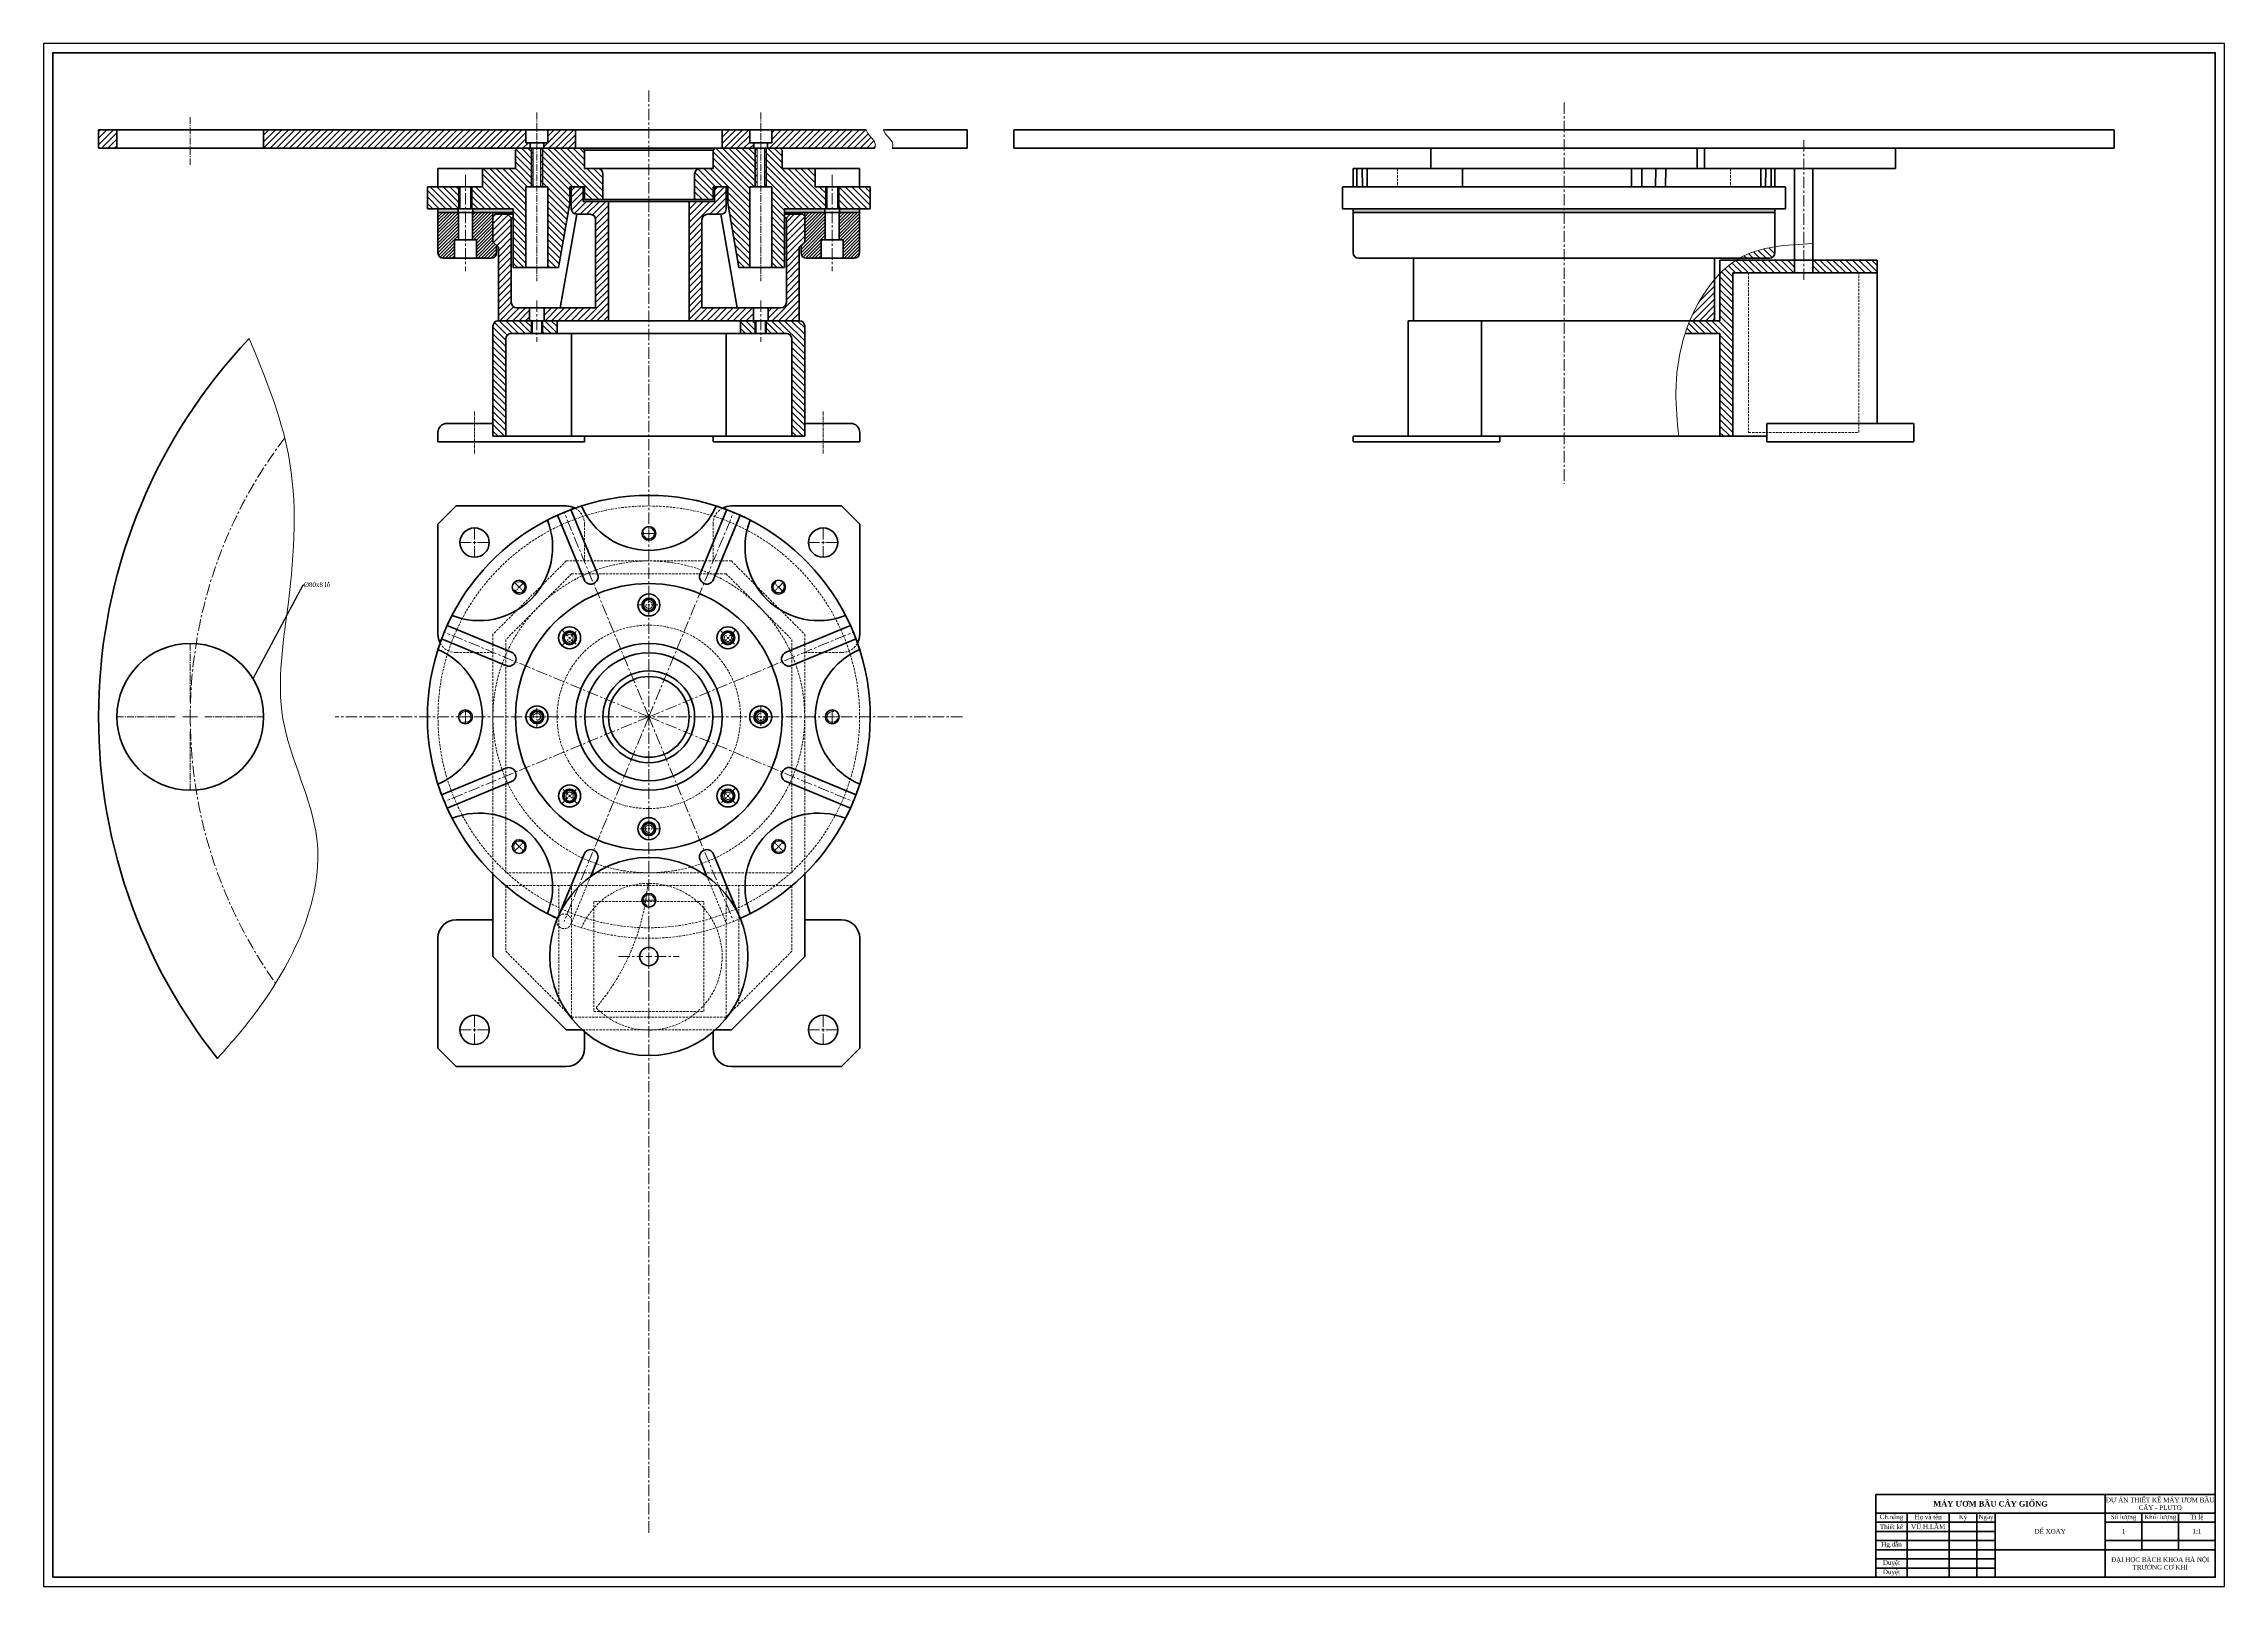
# Model space of a CAD drawing. Header units: millimetres. Extents: x -2719 to 4970, y -1200 to 2761.
# Drawn here: x 1399 to 2588, y 388 to 1230 of the extents above; entities that cross this region are included whole.
import ezdxf
from ezdxf import colors
from ezdxf.entities.mleader import LeaderData, LeaderLine
from ezdxf.enums import TextEntityAlignment as Align
from ezdxf.math import Vec2, Vec3

# ---------------------------------------------------------------- set-up
doc = ezdxf.new("R2010")
doc.units = ezdxf.units.MM
doc.header["$LTSCALE"] = 5
doc.header["$MEASUREMENT"] = 0
for name, pattern in [('CENTER', [2, 1.25, -0.25, 0.25, -0.25]), ('CENTER2', [1.125, 0.75, -0.125, 0.125, -0.125]), ('HIDDEN', [0.375, 0.25, -0.125])]:
    doc.linetypes.add(name, pattern=pattern)
for name, color, linetype, lineweight in [('AM_5', 3, 'Continuous', 15), ('duong tam', 3, 'CENTER', 15), ('gach vat lieu', 3, 'Continuous', 15), ('LIENDAM', 3, 'Continuous', 50), ('net dam', 7, 'Continuous', 35), ('net dut', 7, 'HIDDEN', 15), ('net dut tim', 6, 'HIDDEN', 15), ('net manh', 7, 'Continuous', 15), ('ref', 6, 'Continuous', 15)]:
    doc.layers.add(name, color=color, linetype=linetype, lineweight=lineweight)
doc.styles.get("Standard").update_dxf_attribs({"font": 'times.ttf', "height": 2.5})

# ---------------------------------------------------------------- blocks, each defined once
blk = doc.blocks.new('Khung A0 nằm')
at = {"layer": 'Defpoints'}
blk.add_lwpolyline([(0, 0), (1189, 0), (1189, 841), (0, 841)], close=True, dxfattribs=at)
at = {"layer": 'LIENDAM', "color": 3}
blk.add_lwpolyline([(5, 5), (1184, 5), (1184, 836), (5, 836)], close=True, dxfattribs=at)
at = {"layer": 'net dam'}
for p, q in [((999, 5), (999, 50)), ((999, 50), (1184, 50)), ((1124, 5), (1124, 50)), ((1184, 50), (1184, 5)), ((999, 40), (1184, 40)), ((1016, 5), (1016, 40)), ((1039, 5), (1039, 40)), ((1054, 5), (1054, 40)), ((1064, 5), (1064, 40)), ((1144, 40), (1144, 20)), ((1164, 40), (1164, 20)), ((999, 35), (1064, 35)), ((999, 30), (1064, 30)), ((999, 25), (1064, 25)), ((1124, 35), (1184, 35)), ((1124, 25), (1184, 25)), ((999, 20), (1184, 20)), ((999, 15), (1064, 15)), ((999, 10), (1064, 10)), ((1184, 5), (999, 5))]:
    blk.add_line(p, q, dxfattribs=at)
at = {"layer": 'net dam', "attachment_point": 5}
for s, width, insert, char_height in [('{\\fTimes New Roman|b1|i0|c0|p18;MÁY ƯƠM BẦU CÂY GIỐNG}', 125, (1061.5, 45), 3), ('DỰ ÁN THIẾT KẾ MÁY ƯƠM BẦU CÂY - PLUTO', 60, (1154, 45), 2.5), ('Ch.năng', 17, (1007.5, 37.5), 2.5), ('Họ và tên', 23, (1027.5, 37.5), 2.5), ('Ký', 15, (1046.5, 37.5), 2.5), ('Ngày', 10, (1059, 37.5), 2.5), ('Số lượng', 20, (1134, 37.5), 2.5), ('Khối lượng', 20, (1154, 37.5), 2.5), ('Tỉ lệ', 20, (1174, 37.5), 2.5), ('Thiết kế', 17, (1007.5, 32.5), 2.5), ('Hg.dẫn', 17, (1007.5, 22.5), 2.5), ('Duyệt', 17, (1007.5, 12.5), 2.5), ('ĐẠI HỌC BÁCH KHOA HÀ NỘI \\PTRƯỜNG CƠ KHÍ', 60, (1154, 12.5), 2.5), ('Duyệt', 17, (1007.5, 7.5), 2.5)]:
    blk.add_mtext_dynamic_manual_height_columns(s, width=width, gutter_width=12.5, heights=[0], dxfattribs=dict(at, insert=insert, char_height=char_height))
at = {"layer": 'net dam'}
for tag, p in [('NG.THKE_1', (1027.5, 32.5)), ('NG.THKE_2', (1027.5, 27.5)), ('NGAY-1', (1059, 32.5)), ('NGAY-2', (1059, 27.5)), ('TEN_BAN_VE', (1094, 30)), ('SO_LUONG', (1134, 30)), ('KHOI_LUONG', (1154, 30)), ('TI_LE', (1174, 30)), ('NG.HD_3', (1027.5, 22.5)), ('NG.HD_4', (1027.5, 17.5)), ('NGAY-3', (1059, 22.5)), ('NGAY-4', (1059, 17.5))]:
    blk.add_attdef(tag, text='', height=2.5, dxfattribs=at).set_placement(p, align=Align.MIDDLE_CENTER)
blk = doc.blocks.new('*U6')
at = {"layer": 'duong tam', "color": 0, "transparency": 16777216}
for p, q in [((0, 3.3), (0, 16.6)), ((-16.6, 0), (-3.3, 0)), ((3.3, 0), (16.6, 0)), ((0, -16.6), (0, -3.3))]:
    blk.add_line(p, q, dxfattribs=at)
at = {"layer": 'duong tam', "color": 0, "linetype": 'Continuous', "transparency": 16777216}
for p, q in [((-1.7, 0), (1.7, 0)), ((0, -1.7), (0, 1.7))]:
    blk.add_line(p, q, dxfattribs=at)
blk = doc.blocks.new('*U7')
at = {"layer": 'duong tam', "color": 0, "linetype": 'CENTER2', "transparency": 16777216}
blk.add_line((0, 30), (0, -62), dxfattribs=at)
blk = doc.blocks.new('*U8')
at = {"layer": 'duong tam', "color": 0, "transparency": 16777216}
for p, q in [((-8.12, 0), (-1.6, 0)), ((0, 1.6), (0, 8.12)), ((1.6, 0), (8.12, 0)), ((0, -8.12), (0, -1.6))]:
    blk.add_line(p, q, dxfattribs=at)
at = {"layer": 'duong tam', "color": 0, "linetype": 'Continuous', "transparency": 16777216}
for p, q in [((-0.8, 0), (0.8, 0)), ((0, -0.8), (0, 0.8))]:
    blk.add_line(p, q, dxfattribs=at)
blk = doc.blocks.new('*U9')
at = {"layer": 'duong tam', "color": 0, "linetype": 'CENTER2', "transparency": 16777216}
for p, q in [((0, 8), (0, 40.12)), ((-40.12, 0), (-8, 0)), ((8, 0), (40.12, 0)), ((0, -40.12), (0, -8))]:
    blk.add_line(p, q, dxfattribs=at)
at = {"layer": 'duong tam', "color": 0, "linetype": 'Continuous', "transparency": 16777216}
for p, q in [((-4, 0), (4, 0)), ((0, -4), (0, 4))]:
    blk.add_line(p, q, dxfattribs=at)
blk = doc.blocks.new('*U10')
at = {"layer": 'duong tam', "color": 0, "linetype": 'CENTER2', "transparency": 16777216}
blk.add_line((0, 12), (0, -14.12), dxfattribs=at)
blk = doc.blocks.new('*U11')
at = {"layer": 'duong tam', "color": 0, "transparency": 16777216}
for p, q in [((-8.12, 0), (-1.6, 0)), ((0, 1.6), (0, 8.12)), ((1.6, 0), (8.12, 0)), ((0, -8.12), (0, -1.6))]:
    blk.add_line(p, q, dxfattribs=at)
at = {"layer": 'duong tam', "color": 0, "linetype": 'Continuous', "transparency": 16777216}
for p, q in [((-0.8, 0), (0.8, 0)), ((0, -0.8), (0, 0.8))]:
    blk.add_line(p, q, dxfattribs=at)
blk = doc.blocks.new('*U12')
at = {"layer": 'duong tam', "color": 0, "transparency": 16777216}
for p, q in [((-8.12, 0), (-1.6, 0)), ((0, 1.6), (0, 8.12)), ((1.6, 0), (8.12, 0)), ((0, -8.12), (0, -1.6))]:
    blk.add_line(p, q, dxfattribs=at)
at = {"layer": 'duong tam', "color": 0, "linetype": 'Continuous', "transparency": 16777216}
for p, q in [((-0.8, 0), (0.8, 0)), ((0, -0.8), (0, 0.8))]:
    blk.add_line(p, q, dxfattribs=at)
blk = doc.blocks.new('*U13')
at = {"layer": 'duong tam', "color": 0, "transparency": 16777216}
for p, q in [((-8.12, 0), (-1.6, 0)), ((0, 1.6), (0, 8.12)), ((1.6, 0), (8.12, 0)), ((0, -8.12), (0, -1.6))]:
    blk.add_line(p, q, dxfattribs=at)
at = {"layer": 'duong tam', "color": 0, "linetype": 'Continuous', "transparency": 16777216}
for p, q in [((-0.8, 0), (0.8, 0)), ((0, -0.8), (0, 0.8))]:
    blk.add_line(p, q, dxfattribs=at)
blk = doc.blocks.new('*U14')
at = {"layer": 'duong tam', "color": 0, "linetype": 'CENTER2', "transparency": 16777216}
blk.add_line((0, 30), (0, -62), dxfattribs=at)
blk = doc.blocks.new('*U15')
at = {"layer": 'duong tam', "color": 0, "linetype": 'CENTER2', "transparency": 16777216}
blk.add_line((0, 30), (0, -62), dxfattribs=at)
blk = doc.blocks.new('*U21')
at = {"layer": 'duong tam', "color": 0, "linetype": 'CENTER2', "transparency": 16777216}
for p, q in [((-6.12, 0), (-1.2, 0)), ((0, 1.2), (0, 6.12)), ((1.2, 0), (6.12, 0)), ((0, -6.12), (0, -1.2))]:
    blk.add_line(p, q, dxfattribs=at)
at = {"layer": 'duong tam', "color": 0, "linetype": 'Continuous', "transparency": 16777216}
for p, q in [((-0.6, 0), (0.6, 0)), ((0, -0.6), (0, 0.6))]:
    blk.add_line(p, q, dxfattribs=at)
blk = doc.blocks.new('*U19')
at = {"layer": 'net dam'}
for radius in [6, 3.75, 3]:
    blk.add_circle((0, 0), radius, dxfattribs=at)
at = {"layer": 'net manh'}
blk.add_arc((0, 0), 2, 280, 190, dxfattribs=at)
at = {"layer": 'duong tam', "linetype": 'CENTER2'}
blk.add_blockref('*U21', (0, 0), dxfattribs=at)
blk = doc.blocks.new('*U20')
at = {"layer": 'ref', "color": 0, "linetype": 'ByBlock', "lineweight": -2, "transparency": 16777216}
for p, rotation in [((1729, 923.5), 269.9999999999999), ((1685.8, 905.6), 314.9999999999999), ((1772.1, 905.6), 225), ((1790, 862.5), 180), ((1685.8, 819.4), 44.99999999999999), ((1772.1, 819.4), 135), ((1729, 801.5), 89.99999999999997)]:
    blk.add_blockref('*U19', p, dxfattribs=dict(at, rotation=rotation))
blk.add_blockref('*U19', (1668, 862.5), dxfattribs=at)
blk = doc.blocks.new('*U25')
at = {"layer": 'duong tam', "ltscale": 0.1}
for p, q in [((-3.75, 0), (3.75, 0)), ((0, 3.75), (0, -3.75))]:
    blk.add_line(p, q, dxfattribs=at)
at = {"layer": 'net dam'}
blk.add_circle((0, 0), 3.75, dxfattribs=at)
at = {"layer": 'net manh'}
blk.add_arc((0, 0), 3, 253.22865, 163.22865, dxfattribs=at)
blk = doc.blocks.new('*U26')
at = {"layer": 'duong tam', "color": 0, "linetype": 'ByBlock', "lineweight": -2, "transparency": 16777216}
for p, rotation in [((1729, 962.5), 270), ((1658.3, 933.2), 315.0000000000001), ((1799.7, 933.2), 225.0000000000001), ((1829, 862.5), 180), ((1658.3, 791.8), 45.00000000000001), ((1799.7, 791.8), 135), ((1729, 762.5), 90.00000000000001)]:
    blk.add_blockref('*U25', p, dxfattribs=dict(at, rotation=rotation))
blk.add_blockref('*U25', (1629, 862.5), dxfattribs=at)

msp = doc.modelspace()

# ---------------------------------------------------------------- hatches: boundary and pattern name
at = {"layer": 'duong tam'}
h = msp.add_hatch(color=256, dxfattribs=at)
h.dxf.hatch_style = 1
h.paths.add_polyline_path([(2113.004, 1139.461), (2227.964, 1139.461), (2227.964, 1137.461), (2113.004, 1137.461)])
h = msp.add_hatch(color=256, dxfattribs=at)
h.dxf.hatch_style = 1
h.paths.add_polyline_path([(2342.923, 1139.461), (2227.964, 1139.461), (2227.964, 1137.461), (2342.923, 1137.461)])
at = {"layer": 'gach vat lieu'}
h = msp.add_hatch(dxfattribs=at)
h.set_pattern_fill('ANSI31', color=256, scale=20)
h.paths.add_polyline_path([(1438.964, 1172.461), (1438.964, 1182.461), (1428.964, 1182.461), (1428.964, 1172.461)])
h.paths.add_polyline_path([(1664.214, 1172.461), (1664.214, 1175.461), (1661.964, 1175.461), (1661.964, 1182.461), (1518.964, 1182.461), (1518.964, 1172.461)])
h.paths.add_polyline_path([(1673.964, 1182.461), (1673.964, 1175.461), (1671.714, 1175.461), (1671.714, 1172.461), (1688.964, 1172.461), (1688.964, 1182.461)])
h = msp.add_hatch(dxfattribs=at)
h.set_pattern_fill('ANSI31', color=256, scale=20)
h.paths.add_polyline_path([(1786.214, 1175.461), (1783.964, 1175.461), (1783.964, 1182.461), (1768.964, 1182.461), (1768.964, 1172.461), (1786.214, 1172.461)])
edge = h.paths.add_edge_path()
edge.add_spline(control_points=[(1852.074, 1172.461), (1852.424, 1173.298), (1853.077, 1176.81), (1847.905, 1179.95), (1847.464, 1182.461)], knot_values=[7.66141373, 7.66141373, 7.66141373, 7.66141373, 10.42957939, 19.44032472, 19.44032472, 19.44032472, 19.44032472], degree=3, periodic=0)
edge.add_line((1847.464, 1182.461), (1795.964, 1182.461))
edge.add_line((1795.964, 1182.461), (1795.964, 1175.461))
edge.add_line((1795.964, 1175.461), (1793.714, 1175.461))
edge.add_line((1793.714, 1175.461), (1793.714, 1172.461))
edge.add_line((1793.714, 1172.461), (1852.074, 1172.461))
h = msp.add_hatch(dxfattribs=at)
h.set_pattern_fill('ANSI31', color=256, scale=20, angle=90)
h.paths.add_polyline_path([(1654.964, 1139.461), (1654.964, 1137.461), (1654.964, 1107.461), (1661.964, 1107.461), (1661.964, 1151.461), (1664.964, 1151.461), (1664.964, 1172.461), (1657.307, 1172.461), (1656.307, 1171.461), (1656.307, 1161.461), (1638.217, 1161.461), (1638.217, 1151.461), (1632.714, 1151.461), (1632.714, 1139.461)])
h.paths.add_polyline_path([(1625.214, 1139.461), (1625.214, 1151.461), (1608.266, 1151.461), (1608.266, 1139.461)])
h.paths.add_polyline_path([(1685.964, 1151.461), (1693.964, 1151.461), (1693.964, 1144.461), (1703.964, 1144.461), (1703.964, 1158.461, 0.41421356), (1700.964, 1161.461), (1693.964, 1161.461), (1693.964, 1171.461), (1692.964, 1172.461), (1670.964, 1172.461), (1670.964, 1151.461), (1673.964, 1151.461), (1673.964, 1107.461), (1679.792, 1107.461), (1685.964, 1142.461)])
h.paths.add_polyline_path([(1669.964, 1151.461), (1670.964, 1151.461), (1670.964, 1172.461), (1669.964, 1172.461)])
h.paths.add_polyline_path([(1664.964, 1151.461), (1665.964, 1151.461), (1665.964, 1172.461), (1664.964, 1172.461)])
h.paths.add_polyline_path([(1632.714, 1151.461), (1631.964, 1151.461), (1631.964, 1139.461), (1632.714, 1139.461)])
h.paths.add_polyline_path([(1625.964, 1151.461), (1625.214, 1151.461), (1625.214, 1139.461), (1625.964, 1139.461)])
h = msp.add_hatch(dxfattribs=at)
h.set_pattern_fill('ANSI31', color=256, scale=20, angle=90)
h.paths.add_polyline_path([(1795.964, 1151.461), (1792.964, 1151.461), (1792.964, 1172.461), (1800.62, 1172.461), (1801.62, 1171.461), (1801.62, 1161.461), (1819.71, 1161.461), (1819.71, 1151.461), (1825.214, 1151.461), (1825.214, 1139.461), (1802.964, 1139.461), (1802.964, 1137.461), (1802.964, 1107.461), (1795.964, 1107.461)])
h.paths.add_polyline_path([(1832.714, 1151.461), (1849.661, 1151.461), (1849.661, 1139.461), (1832.714, 1139.461)])
h.paths.add_polyline_path([(1756.964, 1161.461), (1763.964, 1161.461), (1763.964, 1171.461), (1764.964, 1172.461), (1786.964, 1172.461), (1786.964, 1151.461), (1783.964, 1151.461), (1783.964, 1107.461), (1778.135, 1107.461), (1771.964, 1142.461), (1771.964, 1151.461), (1763.964, 1151.461), (1763.964, 1144.461), (1753.964, 1144.461), (1753.964, 1158.461, -0.41421356)])
h.paths.add_polyline_path([(1786.964, 1172.461), (1787.964, 1172.461), (1787.964, 1151.461), (1786.964, 1151.461)])
h.paths.add_polyline_path([(1791.964, 1172.461), (1792.964, 1172.461), (1792.964, 1151.461), (1791.964, 1151.461)])
h.paths.add_polyline_path([(1825.214, 1151.461), (1825.964, 1151.461), (1825.964, 1139.461), (1825.214, 1139.461)])
h.paths.add_polyline_path([(1831.964, 1151.461), (1832.714, 1151.461), (1832.714, 1139.461), (1831.964, 1139.461)])
h = msp.add_hatch(dxfattribs=at)
h.set_pattern_fill('ANSI31', color=256, scale=20)
h.paths.add_polyline_path([(1653.964, 1134.461), (1651.964, 1136.461), (1644.964, 1136.461), (1643.964, 1135.461), (1643.964, 1121.461), (1646.964, 1118.461), (1646.964, 1078.461), (1663.964, 1078.461), (1663.964, 1085.461), (1656.964, 1085.461, -0.41421356), (1653.964, 1088.461), (1653.964, 1103.461)])
h.paths.add_polyline_path([(1699.964, 1085.461), (1671.964, 1085.461), (1671.964, 1078.461), (1706.964, 1078.461), (1706.964, 1143.461), (1696.964, 1143.461), (1693.214, 1143.461), (1693.214, 1150.461), (1692.214, 1151.461), (1686.714, 1151.461), (1686.714, 1139.461, 0.41421356), (1689.714, 1136.461), (1696.964, 1136.461, -0.41421356), (1699.964, 1133.461)])
h = msp.add_hatch(dxfattribs=at)
h.set_pattern_fill('ANSI31', color=256, scale=20)
h.paths.add_polyline_path([(1803.964, 1134.461), (1805.964, 1136.461), (1812.964, 1136.461), (1813.964, 1135.461), (1813.964, 1121.461), (1810.964, 1118.461), (1810.964, 1078.461), (1793.964, 1078.461), (1793.964, 1085.461), (1800.964, 1085.461, 0.41421356), (1803.964, 1088.461), (1803.964, 1103.461)])
h.paths.add_polyline_path([(1750.964, 1143.461), (1760.964, 1143.461), (1764.714, 1143.461), (1764.714, 1150.461), (1765.714, 1151.461), (1771.214, 1151.461), (1771.214, 1139.461, -0.41421356), (1768.214, 1136.461), (1760.964, 1136.461, 0.41421356), (1757.964, 1133.461), (1757.964, 1085.461), (1785.964, 1085.461), (1785.964, 1078.461), (1750.964, 1078.461)])
h = msp.add_hatch(color=256, dxfattribs=at)
h.dxf.hatch_style = 1
h.paths.add_polyline_path([(1614.004, 1139.461), (1614.004, 1137.461), (1624.964, 1137.461), (1624.964, 1139.461)])
h.paths.add_polyline_path([(1632.964, 1139.461), (1632.964, 1137.461), (1654.964, 1137.461), (1654.964, 1139.461)])
h = msp.add_hatch(dxfattribs=at)
h.set_pattern_fill('ANSI31', color=256, scale=10)
h.paths.add_polyline_path([(1625.114, 1137.461), (1614.004, 1137.461), (1614.004, 1115.461, 0.41421356), (1617.004, 1112.461), (1622.964, 1112.461), (1622.964, 1122.461), (1625.114, 1122.461)])
h.paths.add_polyline_path([(1643.964, 1137.461), (1632.814, 1137.461), (1632.814, 1122.461), (1634.964, 1122.461), (1634.964, 1112.461), (1642.964, 1112.461, 0.41421356), (1645.964, 1115.461), (1645.964, 1119.461), (1643.964, 1121.461)])
h = msp.add_hatch(color=256, dxfattribs=at)
h.dxf.hatch_style = 1
h.paths.add_polyline_path([(1832.964, 1139.461), (1832.964, 1137.461), (1843.923, 1137.461), (1843.923, 1139.461)])
h.paths.add_polyline_path([(1802.964, 1139.461), (1802.964, 1137.461), (1824.964, 1137.461), (1824.964, 1139.461)])
h = msp.add_hatch(dxfattribs=at)
h.set_pattern_fill('ANSI31', color=256, scale=10)
h.paths.add_polyline_path([(1832.814, 1122.461), (1834.964, 1122.461), (1834.964, 1112.461), (1840.923, 1112.461, 0.41421356), (1843.923, 1115.461), (1843.923, 1137.461), (1832.814, 1137.461)])
h.paths.add_polyline_path([(1813.964, 1121.461), (1811.964, 1119.461), (1811.964, 1115.461, 0.41421356), (1814.964, 1112.461), (1822.964, 1112.461), (1822.964, 1122.461), (1825.114, 1122.461), (1825.114, 1137.461), (1813.964, 1137.461)])
h = msp.add_hatch(dxfattribs=at)
h.set_pattern_fill('ANSI31', color=256, scale=20, angle=90)
edge = h.paths.add_edge_path()
edge.add_spline(control_points=[(2342.923, 1118.765), (2335.975, 1117.69), (2329.379, 1115.852), (2323.5, 1112.461)], knot_values=[20.05506434, 20.05506434, 20.05506434, 20.05506434, 40.90955272, 40.90955272, 40.90955272, 40.90955272], degree=3, periodic=0)
edge.add_line((2323.5, 1112.461), (2339.923, 1112.461))
edge.add_arc((2339.923, 1115.461), 3, 270, 360)
edge.add_line((2342.923, 1115.461), (2342.923, 1118.765))
h = msp.add_hatch(dxfattribs=at)
h.set_pattern_fill('ANSI31', color=256, scale=20, angle=90)
edge = h.paths.add_edge_path()
edge.add_line((2319.964, 1104.461), (2353.62, 1104.461))
edge.add_line((2353.62, 1104.461), (2353.62, 1111.46))
edge.add_line((2353.62, 1111.46), (2321.856, 1111.46))
edge.add_spline(control_points=[(2321.856, 1111.46), (2321.311, 1111.112), (2320.773, 1110.75), (2320.242, 1110.376)], knot_values=[42.876612, 42.876612, 42.876612, 42.876612, 44.85372607, 44.85372607, 44.85372607, 44.85372607], degree=3, periodic=0)
edge.add_spline(control_points=[(2320.242, 1110.376), (2319.32, 1109.727), (2318.419, 1109.04), (2317.537, 1108.32)], knot_values=[44.85372607, 44.85372607, 44.85372607, 44.85372607, 48.28259928, 48.28259928, 48.28259928, 48.28259928], degree=3, periodic=0)
edge.add_spline(control_points=[(2317.537, 1108.32), (2316.78, 1107.701), (2316.038, 1107.058), (2315.311, 1106.393)], knot_values=[48.28259928, 48.28259928, 48.28259928, 48.28259928, 51.22499936, 51.22499936, 51.22499936, 51.22499936], degree=3, periodic=0)
edge.add_spline(control_points=[(2315.311, 1106.393), (2314.51, 1105.661), (2313.728, 1104.901), (2312.964, 1104.118)], knot_values=[51.22499936, 51.22499936, 51.22499936, 51.22499936, 54.46430969, 54.46430969, 54.46430969, 54.46430969], degree=3, periodic=0)
edge.add_line((2312.964, 1104.118), (2312.964, 1078.461))
edge.add_line((2312.964, 1078.461), (2296.564, 1078.461))
edge.add_spline(control_points=[(2296.564, 1078.461), (2296.106, 1077.349), (2295.67, 1076.228), (2295.256, 1075.101)], knot_values=[84.45999935, 84.45999935, 84.45999935, 84.45999935, 88.01239816, 88.01239816, 88.01239816, 88.01239816], degree=3, periodic=0)
edge.add_spline(control_points=[(2295.256, 1075.101), (2294.813, 1073.896), (2294.394, 1072.682), (2294, 1071.461)], knot_values=[88.01239816, 88.01239816, 88.01239816, 88.01239816, 91.80862802, 91.80862802, 91.80862802, 91.80862802], degree=3, periodic=0)
edge.add_line((2294, 1071.461), (2312.964, 1071.461))
edge.add_line((2312.964, 1071.461), (2312.966, 1015.461))
edge.add_line((2312.966, 1015.461), (2319.966, 1015.461))
edge.add_line((2319.966, 1015.461), (2319.964, 1104.461))
h.paths.add_polyline_path([(2398.71, 1111.461), (2363.62, 1111.46), (2363.62, 1104.461), (2398.71, 1104.461)])
h = msp.add_hatch(dxfattribs=at)
h.set_pattern_fill('ANSI31', color=256, scale=20)
edge = h.paths.add_edge_path()
edge.add_spline(control_points=[(2309.964, 1100.816), (2308, 1098.501), (2302.757, 1091.422), (2298.718, 1083.69), (2296.564, 1078.461)], knot_values=[58.84662812, 58.84662812, 58.84662812, 58.84662812, 67.7517775, 84.45999935, 84.45999935, 84.45999935, 84.45999935], degree=3, periodic=0)
edge.add_line((2296.564, 1078.461), (2309.964, 1078.461))
edge.add_line((2309.964, 1078.461), (2309.964, 1100.816))
h = msp.add_hatch(dxfattribs=at)
h.set_pattern_fill('ANSI31', color=256, scale=20, angle=90)
h.paths.add_polyline_path([(1664.964, 1078.461), (1646.964, 1078.461, 0.41421356), (1643.964, 1075.461), (1643.964, 1015.461), (1650.964, 1015.461), (1650.964, 1068.461, -0.41421356), (1653.964, 1071.461), (1664.964, 1071.461)])
h.paths.add_polyline_path([(1665.464, 1078.461), (1664.964, 1078.461), (1664.964, 1071.461), (1665.464, 1071.461)])
h.paths.add_polyline_path([(1670.964, 1078.461), (1670.464, 1078.461), (1670.464, 1071.461), (1670.964, 1071.461)])
h.paths.add_polyline_path([(1678.964, 1078.461), (1670.964, 1078.461), (1670.964, 1071.461), (1678.964, 1071.461)])
h = msp.add_hatch(dxfattribs=at)
h.set_pattern_fill('ANSI31', color=256, scale=20, angle=90)
h.paths.add_polyline_path([(1792.964, 1078.461), (1810.964, 1078.461, -0.41421356), (1813.964, 1075.461), (1813.964, 1015.461), (1806.964, 1015.461), (1806.964, 1068.461, 0.41421356), (1803.964, 1071.461), (1792.964, 1071.461)])
h.paths.add_polyline_path([(1792.464, 1078.461), (1792.964, 1078.461), (1792.964, 1071.461), (1792.464, 1071.461)])
h.paths.add_polyline_path([(1786.964, 1078.461), (1787.464, 1078.461), (1787.464, 1071.461), (1786.964, 1071.461)])
h.paths.add_polyline_path([(1778.964, 1078.461), (1786.964, 1078.461), (1786.964, 1071.461), (1778.964, 1071.461)])

# ---------------------------------------------------------------- linework, layer by layer
at = {"layer": 'AM_5'}
msp.add_open_spline([(1511.08, 1068.72), (1519.721, 1047.92), (1538.741, 1002.025), (1534.615, 930.645), (1521.88, 859.229), (1562.555, 788.029), (1530.502, 718.723), (1501.986, 685.473), (1493.738, 676.304)], degree=3, knots=[0.29945626, 0.29945626, 0.29945626, 0.29945626, 67.04103221, 147.54103221, 211.11185885, 279.17433016, 375.78307717, 411.90272345, 411.90272345, 411.90272345, 411.90272345], dxfattribs=at)
at = {"layer": 'duong tam'}
for p, q in [((1728.964, 1203.961), (1728.964, 416.961)), ((2227.964, 1197.461), (2227.964, 989.461)), ((2358.62, 1176.961), (2358.62, 1099.461)), ((1628.964, 1157.961), (1628.964, 1105.461)), ((1828.964, 1157.961), (1828.964, 1105.461)), ((1667.964, 1089.461), (1667.964, 1066.961)), ((1789.964, 1089.461), (1789.964, 1066.961)), ((1728.964, 862.5), (1682.738, 974.099)), ((1728.964, 862.5), (1775.189, 974.099)), ((1728.964, 862.5), (1617.365, 908.726)), ((1728.964, 862.5), (1840.562, 908.726)), ((1899.964, 862.5), (1557.964, 862.5)), ((1728.964, 862.5), (1617.365, 816.274)), ((1728.964, 862.5), (1682.738, 750.901)), ((1728.964, 862.5), (1775.189, 750.901)), ((1728.964, 862.5), (1840.562, 816.274))]:
    msp.add_line(p, q, dxfattribs=at)
at = {"layer": 'duong tam', "ltscale": 0.3}
for p, q in [((1633.964, 1028.91), (1633.964, 1005.97)), ((1823.964, 1028.91), (1823.964, 1005.97))]:
    msp.add_line(p, q, dxfattribs=at)
at = {"layer": 'duong tam'}
msp.add_arc((1728.964, 862.5), 250, 142.53742, 215.534517, dxfattribs=at)
at = {"layer": 'gach vat lieu'}
for points in [[(1847.464, 1182.461), (1847.905, 1179.95), (1853.077, 1176.81), (1852.424, 1173.298), (1852.074, 1172.461)], [(1856.964, 1182.461), (1857.405, 1179.95), (1862.577, 1176.81), (1861.924, 1173.298), (1861.574, 1172.461)]]:
    msp.add_open_spline(points, degree=3, knots=[7.66141373, 7.66141373, 7.66141373, 7.66141373, 16.67215906, 19.44032472, 19.44032472, 19.44032472, 19.44032472], dxfattribs=at)
msp.add_spline([(2363.62, 1120.461), (2323.5, 1112.461), (2304.5, 1093.5), (2288.964, 1039.461), (2290.464, 1015.461)], degree=3, dxfattribs=at)
at = {"layer": 'net dam'}
for p, q in [((1728.964, 1182.461), (1428.964, 1182.461)), ((1428.964, 1182.461), (1428.964, 1172.461)), ((1438.964, 1182.461), (1438.964, 1172.461)), ((1518.964, 1182.461), (1518.964, 1172.461)), ((1661.964, 1182.461), (1661.964, 1175.461)), ((1673.964, 1182.461), (1673.964, 1175.461)), ((1688.964, 1182.461), (1688.964, 1172.461)), ((1728.964, 1182.461), (1847.464, 1182.461)), ((1768.964, 1182.461), (1768.964, 1172.461)), ((1783.964, 1182.461), (1783.964, 1175.461)), ((1795.964, 1182.461), (1795.964, 1175.461)), ((1856.964, 1182.461), (1902.464, 1182.461)), ((1902.464, 1182.461), (1902.464, 1172.461)), ((2227.964, 1182.461), (1927.964, 1182.461)), ((1927.964, 1182.461), (1927.964, 1172.461)), ((2227.964, 1182.461), (2527.964, 1182.461)), ((2527.964, 1182.461), (2527.964, 1172.461)), ((1728.964, 1172.461), (1428.964, 1172.461)), ((1656.307, 1171.461), (1657.307, 1172.461)), ((1656.307, 1161.461), (1656.307, 1171.461)), ((1657.307, 1172.461), (1692.964, 1172.461)), ((1661.964, 1175.461), (1673.964, 1175.461)), ((1664.214, 1172.461), (1664.214, 1175.461)), ((1664.964, 1172.461), (1664.964, 1151.461)), ((1670.964, 1151.461), (1670.964, 1172.461)), ((1671.714, 1172.461), (1671.714, 1175.461)), ((1693.964, 1171.461), (1692.964, 1172.461)), ((1693.964, 1171.461), (1693.964, 1161.461)), ((1693.964, 1171.461), (1763.964, 1171.461)), ((1843.923, 1172.461), (1728.964, 1172.461)), ((1728.964, 1172.461), (1852.074, 1172.461)), ((1763.964, 1171.461), (1764.964, 1172.461)), ((1763.964, 1171.461), (1763.964, 1161.461)), ((1795.964, 1175.461), (1783.964, 1175.461)), ((1786.214, 1172.461), (1786.214, 1175.461)), ((1786.964, 1151.461), (1786.964, 1172.461)), ((1792.964, 1172.461), (1792.964, 1151.461)), ((1793.714, 1172.461), (1793.714, 1175.461)), ((1801.62, 1171.461), (1800.62, 1172.461)), ((1801.62, 1161.461), (1801.62, 1171.461)), ((1861.574, 1172.461), (1902.464, 1172.461)), ((2227.964, 1172.461), (1927.964, 1172.461)), ((2155.307, 1172.461), (2155.307, 1161.461)), ((2227.964, 1172.461), (2527.964, 1172.461)), ((2300.62, 1172.461), (2300.62, 1161.461)), ((2304.62, 1172.461), (2304.62, 1161.461)), ((2408.62, 1161.461), (2408.62, 1172.461)), ((1614.004, 1161.461), (1614.004, 1151.461)), ((1614.004, 1161.461), (1614.004, 1151.461)), ((1614.004, 1161.461), (1638.217, 1161.461)), ((1638.217, 1161.461), (1638.217, 1151.461)), ((1638.217, 1161.461), (1656.307, 1161.461)), ((1693.964, 1161.461), (1700.964, 1161.461)), ((1700.964, 1161.461), (1756.964, 1161.461)), ((1703.964, 1158.461), (1703.964, 1144.461)), ((1753.964, 1158.461), (1753.964, 1144.461)), ((1763.964, 1161.461), (1756.964, 1161.461)), ((1819.71, 1161.461), (1801.62, 1161.461)), ((1843.923, 1161.461), (1819.71, 1161.461)), ((1819.71, 1161.461), (1819.71, 1151.461)), ((1843.923, 1161.461), (1843.923, 1151.461)), ((1843.923, 1161.461), (1843.923, 1151.461)), ((2227.964, 1161.461), (2113.004, 1161.461)), ((2113.004, 1161.461), (2113.004, 1151.461)), ((2114.984, 1151.461), (2114.965, 1161.461)), ((2118.046, 1151.461), (2117.987, 1161.461)), ((2120.681, 1151.461), (2120.681, 1161.461)), ((2172.661, 1151.461), (2172.515, 1161.461)), ((2227.964, 1161.461), (2342.923, 1161.461)), ((2264.719, 1151.461), (2264.719, 1161.461)), ((2270.432, 1151.461), (2270.432, 1161.461)), ((2277.823, 1151.461), (2277.927, 1161.461)), ((2283.266, 1151.461), (2283.412, 1161.461)), ((2358.62, 1161.461), (2308.62, 1161.461)), ((2335.246, 1151.461), (2335.246, 1161.461)), ((2337.882, 1151.461), (2337.94, 1161.461)), ((2340.943, 1151.461), (2340.962, 1161.461)), ((2342.923, 1161.461), (2342.923, 1151.461)), ((2353.62, 1161.461), (2353.62, 1104.461)), ((2358.62, 1161.461), (2408.62, 1161.461)), ((2363.62, 1161.461), (2363.62, 1104.461)), ((1608.266, 1151.461), (1638.217, 1151.461)), ((1608.266, 1151.461), (1608.266, 1139.461)), ((1625.964, 1151.461), (1625.964, 1139.461)), ((1631.964, 1151.461), (1631.964, 1139.461)), ((1661.964, 1151.461), (1661.964, 1107.461)), ((1661.964, 1151.461), (1673.964, 1151.461)), ((1673.964, 1151.461), (1673.964, 1107.461)), ((1685.964, 1142.461), (1679.792, 1107.461)), ((1685.964, 1151.461), (1685.964, 1142.461)), ((1685.964, 1151.461), (1693.964, 1151.461)), ((1686.714, 1151.461), (1686.714, 1139.461)), ((1686.714, 1151.461), (1692.214, 1151.461)), ((1692.214, 1151.461), (1693.214, 1150.461)), ((1692.214, 1151.461), (1693.214, 1151.461)), ((1693.214, 1150.461), (1693.214, 1143.461)), ((1693.214, 1150.461), (1693.964, 1150.461)), ((1693.214, 1143.461), (1706.964, 1143.461)), ((1693.964, 1151.461), (1693.964, 1144.461)), ((1693.964, 1144.461), (1728.964, 1144.461)), ((1696.964, 1143.461), (1728.964, 1143.461)), ((1706.964, 1143.461), (1706.964, 1078.461)), ((1763.964, 1144.461), (1728.964, 1144.461)), ((1760.964, 1143.461), (1728.964, 1143.461)), ((1764.714, 1143.461), (1750.964, 1143.461)), ((1750.964, 1143.461), (1750.964, 1078.461)), ((1771.964, 1151.461), (1763.964, 1151.461)), ((1763.964, 1151.461), (1763.964, 1144.461)), ((1764.714, 1150.461), (1763.964, 1150.461)), ((1765.714, 1151.461), (1764.714, 1150.461)), ((1765.714, 1151.461), (1764.714, 1151.461)), ((1764.714, 1150.461), (1764.714, 1143.461)), ((1771.214, 1151.461), (1765.714, 1151.461)), ((1771.214, 1151.461), (1771.214, 1139.461)), ((1771.964, 1151.461), (1771.964, 1142.461)), ((1771.964, 1142.461), (1778.135, 1107.461)), ((1795.964, 1151.461), (1783.964, 1151.461)), ((1783.964, 1151.461), (1783.964, 1107.461)), ((1795.964, 1151.461), (1795.964, 1107.461)), ((1849.661, 1151.461), (1819.71, 1151.461)), ((1825.964, 1151.461), (1825.964, 1139.461)), ((1831.964, 1151.461), (1831.964, 1139.461)), ((1849.661, 1151.461), (1849.661, 1139.461)), ((2107.266, 1151.461), (2227.964, 1151.461)), ((2107.266, 1139.461), (2107.266, 1151.461)), ((2348.661, 1151.461), (2227.964, 1151.461)), ((2348.661, 1139.461), (2348.661, 1151.461)), ((1625.964, 1139.461), (1608.266, 1139.461)), ((1614.004, 1115.461), (1614.004, 1137.461)), ((1624.004, 1139.461), (1644.964, 1139.461)), ((1624.964, 1139.461), (1624.964, 1137.461)), ((1625.114, 1137.461), (1625.114, 1122.461)), ((1632.814, 1137.461), (1632.814, 1122.461)), ((1632.964, 1139.461), (1632.964, 1137.461)), ((1643.964, 1137.461), (1643.964, 1121.461)), ((1644.964, 1136.461), (1643.964, 1135.461)), ((1643.964, 1135.461), (1643.964, 1121.461)), ((1644.964, 1136.461), (1651.964, 1136.461)), ((1651.964, 1136.461), (1653.964, 1134.461)), ((1651.964, 1136.461), (1653.964, 1136.461)), ((1653.964, 1136.461), (1654.964, 1136.461)), ((1653.964, 1134.461), (1653.964, 1103.461)), ((1653.964, 1134.461), (1654.964, 1134.461)), ((1654.964, 1139.461), (1654.964, 1107.461)), ((1689.714, 1136.461), (1680.721, 1085.461)), ((1689.714, 1136.461), (1696.964, 1136.461)), ((1699.964, 1133.461), (1699.964, 1085.461)), ((1757.964, 1133.461), (1757.964, 1085.461)), ((1768.214, 1136.461), (1760.964, 1136.461)), ((1768.214, 1136.461), (1777.206, 1085.461)), ((1802.964, 1139.461), (1802.964, 1107.461)), ((1803.964, 1136.461), (1802.964, 1136.461)), ((1803.964, 1134.461), (1802.964, 1134.461)), ((1805.964, 1136.461), (1803.964, 1134.461)), ((1805.964, 1136.461), (1803.964, 1136.461)), ((1803.964, 1134.461), (1803.964, 1103.461)), ((1812.964, 1136.461), (1805.964, 1136.461)), ((1833.923, 1139.461), (1812.964, 1139.461)), ((1812.964, 1136.461), (1813.964, 1135.461)), ((1813.964, 1137.461), (1813.964, 1121.461)), ((1813.964, 1135.461), (1813.964, 1121.461)), ((1824.964, 1139.461), (1824.964, 1137.461)), ((1825.114, 1137.461), (1825.114, 1122.461)), ((1831.964, 1139.461), (1849.661, 1139.461)), ((1832.814, 1137.461), (1832.814, 1122.461)), ((1832.964, 1139.461), (1832.964, 1137.461)), ((1843.923, 1115.461), (1843.923, 1137.461)), ((2107.266, 1139.461), (2113.004, 1139.461)), ((2113.004, 1139.461), (2113.004, 1115.461)), ((2227.964, 1139.461), (2113.004, 1139.461)), ((2113.004, 1139.461), (2113.004, 1137.461)), ((2113.004, 1137.461), (2227.964, 1137.461)), ((2227.964, 1139.461), (2342.923, 1139.461)), ((2342.923, 1137.461), (2227.964, 1137.461)), ((2342.923, 1139.461), (2342.923, 1115.461)), ((2342.923, 1139.461), (2342.923, 1137.461)), ((2348.661, 1139.461), (2342.923, 1139.461)), ((1634.964, 1122.461), (1622.964, 1122.461)), ((1622.964, 1122.461), (1622.964, 1112.461)), ((1634.964, 1122.461), (1634.964, 1112.461)), ((1643.964, 1121.461), (1646.964, 1118.461)), ((1643.964, 1121.461), (1646.964, 1118.461)), ((1645.964, 1119.461), (1645.964, 1115.461)), ((1646.964, 1078.461), (1646.964, 1118.461)), ((1813.964, 1121.461), (1810.964, 1118.461)), ((1813.964, 1121.461), (1810.964, 1118.461)), ((1810.964, 1078.461), (1810.964, 1118.461)), ((1811.964, 1119.461), (1811.964, 1115.461)), ((1822.964, 1122.461), (1834.964, 1122.461)), ((1822.964, 1122.461), (1822.964, 1112.461)), ((1834.964, 1122.461), (1834.964, 1112.461)), ((1642.964, 1112.461), (1617.004, 1112.461)), ((1654.964, 1107.461), (1679.792, 1107.461)), ((1802.964, 1107.461), (1778.135, 1107.461)), ((1814.964, 1112.461), (1840.923, 1112.461)), ((2116.004, 1112.461), (2227.964, 1112.461)), ((2145.964, 1078.461), (2145.964, 1112.461)), ((2339.923, 1112.461), (2227.964, 1112.461)), ((2309.964, 1078.461), (2309.964, 1112.461)), ((2312.964, 1111.46), (2353.62, 1111.46)), ((2312.964, 1078.461), (2312.964, 1111.46)), ((2353.62, 1111.46), (2363.62, 1111.46)), ((2363.62, 1111.46), (2398.71, 1111.461)), ((2398.71, 1111.461), (2398.71, 1078.461)), ((1653.964, 1088.461), (1653.964, 1103.461)), ((1803.964, 1088.461), (1803.964, 1103.461)), ((2319.966, 1015.461), (2319.964, 1104.461)), ((2319.964, 1104.461), (2398.71, 1104.461)), ((1699.964, 1085.461), (1656.964, 1085.461)), ((1663.964, 1085.461), (1663.964, 1078.461)), ((1671.964, 1085.461), (1671.964, 1078.461)), ((1757.964, 1085.461), (1800.964, 1085.461)), ((1785.964, 1085.461), (1785.964, 1078.461)), ((1793.964, 1085.461), (1793.964, 1078.461)), ((1643.964, 1075.461), (1643.964, 1015.461)), ((1646.964, 1078.461), (1728.964, 1078.461)), ((1653.964, 1071.461), (1728.964, 1071.461)), ((1664.964, 1078.461), (1664.964, 1071.461)), ((1670.964, 1078.461), (1670.964, 1071.461)), ((1678.964, 1078.461), (1678.964, 1071.461)), ((1686.863, 1071.461), (1686.863, 1015.461)), ((1728.964, 1078.461), (1810.964, 1078.461)), ((1803.964, 1071.461), (1728.964, 1071.461)), ((1771.064, 1071.461), (1771.064, 1015.461)), ((1778.964, 1078.461), (1778.964, 1071.461)), ((1786.964, 1078.461), (1786.964, 1071.461)), ((1792.964, 1078.461), (1792.964, 1071.461)), ((1813.964, 1075.461), (1813.964, 1015.461)), ((2227.964, 1078.461), (2142.962, 1078.461)), ((2142.964, 1078.461), (2142.964, 1015.461)), ((2182.964, 1078.461), (2182.964, 1015.461)), ((2227.964, 1078.461), (2312.966, 1078.461)), ((2227.964, 1078.461), (2312.966, 1078.461)), ((2312.964, 1071.461), (2294, 1071.461)), ((2312.966, 1015.461), (2312.964, 1071.461)), ((2398.71, 1078.461), (2398.71, 1022.461)), ((1650.964, 1068.461), (1650.964, 1015.461)), ((1806.964, 1068.461), (1806.964, 1015.461)), ((1613.964, 1017.461), (1613.964, 1012.461)), ((1613.964, 1012.461), (1693.964, 1012.461)), ((1618.964, 1022.461), (1643.964, 1022.461)), ((1650.964, 1015.461), (1643.964, 1015.461)), ((1643.964, 1015.461), (1728.964, 1015.461)), ((1693.964, 1012.461), (1693.964, 1015.461)), ((1813.964, 1015.461), (1728.964, 1015.461)), ((1763.964, 1012.461), (1763.964, 1015.461)), ((1843.964, 1012.461), (1763.964, 1012.461)), ((1806.964, 1015.461), (1813.964, 1015.461)), ((1838.964, 1022.461), (1813.964, 1022.461)), ((1843.964, 1017.461), (1843.964, 1012.461)), ((2112.964, 1012.461), (2112.964, 1015.461)), ((2112.964, 1015.461), (2142.964, 1015.461)), ((2192.964, 1012.461), (2112.964, 1012.461)), ((2142.964, 1015.461), (2227.964, 1015.461)), ((2192.964, 1015.461), (2192.964, 1012.461)), ((2338.62, 1015.461), (2227.964, 1015.461)), ((2338.62, 1012.461), (2338.62, 1022.461)), ((2338.62, 1022.461), (2418.491, 1022.461)), ((2338.62, 1012.461), (2418.596, 1012.461)), ((2418.62, 1012.461), (2418.62, 1022.461)), ((1613.964, 967.5), (1623.964, 977.5)), ((1683.964, 977.5), (1623.964, 977.5)), ((1701.028, 940.395), (1686.496, 975.479)), ((1756.899, 940.395), (1771.432, 975.479)), ((1773.964, 977.5), (1833.964, 977.5)), ((1843.964, 967.5), (1833.964, 977.5)), ((1613.964, 967.5), (1613.964, 907.5)), ((1693.637, 937.334), (1679.104, 972.418)), ((1764.29, 937.334), (1778.823, 972.418)), ((1843.964, 967.5), (1843.964, 907.5)), ((1651.069, 890.436), (1615.984, 904.968)), ((1654.13, 897.827), (1619.046, 912.359)), ((1803.797, 897.827), (1838.882, 912.359)), ((1806.859, 890.436), (1841.943, 904.968)), ((1651.069, 834.564), (1615.984, 820.032)), ((1806.859, 834.564), (1841.943, 820.032)), ((1654.13, 827.173), (1619.046, 812.641)), ((1803.797, 827.173), (1838.882, 812.641)), ((1693.637, 787.666), (1679.104, 752.582)), ((1764.29, 787.666), (1778.823, 752.582)), ((1643.964, 731.844), (1643.964, 776.809)), ((1701.028, 784.605), (1697.333, 775.686)), ((1756.899, 784.605), (1760.442, 776.052)), ((1813.964, 731.844), (1813.964, 776.809)), ((1623.964, 751.844), (1643.964, 751.844)), ((1833.964, 751.844), (1813.964, 751.844)), ((1613.964, 681.844), (1613.964, 741.844)), ((1843.964, 681.844), (1843.964, 741.844)), ((1643.964, 731.844), (1683.964, 691.844)), ((1813.964, 731.844), (1773.964, 691.844)), ((1683.964, 691.844), (1692.687, 691.844)), ((1693.964, 681.844), (1693.964, 690.722)), ((1763.964, 681.844), (1763.964, 690.722)), ((1773.964, 691.844), (1765.24, 691.844)), ((1613.964, 681.844), (1623.964, 671.844)), ((1843.964, 681.844), (1833.964, 671.844)), ((1675.152, 671.844), (1623.964, 671.844)), ((1683.964, 671.844), (1675.152, 671.844)), ((1773.964, 671.844), (1782.775, 671.844)), ((1782.775, 671.844), (1833.964, 671.844))]:
    msp.add_line(p, q, dxfattribs=at)
for points in [[(1614.004, 1139.461), (1654.964, 1139.461), (1654.964, 1137.461), (1614.004, 1137.461)], [(1843.923, 1139.461), (1802.964, 1139.461), (1802.964, 1137.461), (1843.923, 1137.461)]]:
    msp.add_lwpolyline(points, close=True, dxfattribs=at)
for centre, radius in [((1633.964, 957.5), 8), ((1823.964, 957.5), 8), ((1728.964, 862.5), 72.656), ((1478.964, 862.526), 40), ((1728.964, 862.5), 40), ((1728.964, 862.5), 34.82), ((1728.964, 862.5), 25), ((1728.964, 862.5), 22), ((1728.964, 731.844), 54), ((1728.964, 731.844), 5), ((1633.964, 691.844), 8), ((1823.964, 691.844), 8)]:
    msp.add_circle(centre, radius, dxfattribs=at)
for centre, radius, start, end in [((1700.964, 1158.461), 3, 0, 90), ((1756.964, 1158.461), 3, 90, 180), ((1689.714, 1139.461), 3, 180, 270), ((1696.964, 1133.461), 3, 0, 90), ((1760.964, 1133.461), 3, 90, 180), ((1768.214, 1139.461), 3, 270, 0), ((1617.004, 1115.461), 3, 180, 270), ((1642.964, 1115.461), 3, 270, 0), ((1814.964, 1115.461), 3, 180, 270), ((1840.923, 1115.461), 3, 270, 0), ((2116.004, 1115.461), 3, 180, 270), ((2339.923, 1115.461), 3, 270, 0), ((1656.964, 1088.461), 3, 180, 270), ((1800.964, 1088.461), 3, 270, 0), ((1646.964, 1075.461), 3, 90, 180), ((1653.964, 1068.461), 3, 90, 180), ((1803.964, 1068.461), 3, 0, 90), ((1810.964, 1075.461), 3, 0, 90), ((1728.964, 862.5), 300, 136.575346, 218.363743), ((1618.964, 1017.461), 5, 90, 180), ((1838.964, 1017.461), 5, 0, 90), ((1728.964, 862.5), 120.698, 294.399169, 245.600831), ((1683.964, 967.5), 10, 61.558373, 90), ((1728.964, 862.5), 120.698, 107.72955, 110.600831), ((1728.964, 993.246), 40, 203.236585, 336.763415), ((1728.964, 862.5), 120.698, 69.399169, 72.27045), ((1773.964, 967.5), 10, 90, 118.441627), ((1636.512, 954.951), 40, 248.236585, 21.763415), ((1728.964, 862.5), 120.698, 114.399169, 117.27045), ((1728.964, 862.5), 120.698, 62.72955, 65.600831), ((1821.415, 954.951), 40, 158.236585, 291.763415), ((1697.332, 938.864), 4, 202.5, 22.5), ((1760.595, 938.864), 4, 157.5, 337.5), ((1728.964, 862.5), 120.698, 152.72955, 155.600831), ((1728.964, 862.5), 120.698, 24.399169, 27.27045), ((1623.964, 907.5), 10, 180, 208.441627), ((1728.964, 862.5), 120.698, 159.399169, 162.27045), ((1728.964, 862.5), 120.698, 17.72955, 20.600831), ((1833.964, 907.5), 10, 331.558373, 0), ((1598.217, 862.5), 40, 293.236585, 66.763415), ((1652.599, 894.131), 4, 247.5, 67.5), ((1805.328, 894.131), 4, 112.5, 292.5), ((1859.71, 862.5), 40, 113.236585, 246.763415), ((1652.599, 830.869), 4, 292.5, 112.5), ((1805.328, 830.869), 4, 67.5, 247.5), ((1728.964, 862.5), 120.698, 197.72955, 200.600831), ((1728.964, 862.5), 120.698, 339.399169, 342.27045), ((1728.964, 862.5), 120.698, 204.399169, 207.27045), ((1636.512, 770.049), 40, 338.236585, 111.763415), ((1821.415, 770.049), 40, 68.236585, 201.763415), ((1728.964, 862.5), 120.698, 332.72955, 335.600831), ((1697.332, 786.136), 4, 337.5, 157.5), ((1760.595, 786.136), 4, 22.5, 202.5), ((1623.964, 741.844), 10, 90, 180), ((1728.964, 862.5), 120.698, 242.72955, 245.600831), ((1833.964, 741.844), 10, 360, 90), ((1683.964, 681.844), 10, 270, 0), ((1773.964, 681.844), 10, 180, 270)]:
    msp.add_arc(centre, radius, start, end, dxfattribs=at)
at = {"layer": 'net dut'}
for p, q in [((2137.217, 1161.461), (2137.217, 1151.461)), ((2318.71, 1161.461), (2318.71, 1151.461)), ((1697.333, 775.686), (1686.496, 749.521)), ((1760.442, 776.052), (1771.432, 749.521))]:
    msp.add_line(p, q, dxfattribs=at)
at = {"layer": 'net dut', "color": 5}
for points in [[(2353.62, 1111.461), (2328.62, 1111.461)], [(2388.62, 1111.461), (2363.62, 1111.461)], [(2328.62, 1104.461), (2328.62, 1017.461), (2388.62, 1017.461), (2388.62, 1104.461)]]:
    msp.add_lwpolyline(points, dxfattribs=at)
msp.add_lwpolyline([(1698.964, 701.844), (1758.964, 701.844), (1758.964, 761.844), (1698.964, 761.844)], close=True, dxfattribs=at)
at = {"layer": 'net dut'}
msp.add_circle((1728.964, 862.5), 114.96, dxfattribs=at)
for centre, radius, start, end in [((1728.964, 731.754), 40, 23.236585, 156.763415), ((1608.264, 782.014), 120.631, 319.666238, 355.119214), ((1682.8, 751.051), 4, 65.116823, 249.701528), ((1682.8, 751.051), 4, 249.701528, 65.116823), ((1728.964, 862.5), 120.698, 249.399169, 287.72955), ((1728.964, 862.5), 120.698, 287.72955, 294.399169), ((1728.964, 731.754), 40, 224.060726, 23.236585)]:
    msp.add_arc(centre, radius, start, end, dxfattribs=at)
at = {"layer": 'net dut tim'}
for p, q in [((1693.964, 967.5), (1693.964, 947.5)), ((1763.964, 967.5), (1763.964, 947.5)), ((1683.964, 947.5), (1643.964, 907.5)), ((1686.863, 940.5), (1650.964, 904.601)), ((1683.964, 947.5), (1728.964, 947.5)), ((1686.863, 940.5), (1728.964, 940.5)), ((1773.964, 947.5), (1728.964, 947.5)), ((1771.064, 940.5), (1728.964, 940.5)), ((1771.064, 940.5), (1806.964, 904.601)), ((1773.964, 947.5), (1813.964, 907.5)), ((1643.964, 907.5), (1643.964, 862.5)), ((1650.964, 904.601), (1650.964, 862.5)), ((1806.964, 904.601), (1806.964, 862.5)), ((1813.964, 907.5), (1813.964, 862.5)), ((1623.964, 897.5), (1643.964, 897.5)), ((1833.964, 897.5), (1813.964, 897.5)), ((1643.964, 776.809), (1643.964, 862.5)), ((1650.964, 777.5), (1650.964, 862.5)), ((1806.964, 777.5), (1806.964, 862.5)), ((1813.964, 776.809), (1813.964, 862.5)), ((1650.964, 800.399), (1650.964, 800.5)), ((1650.964, 790.399), (1650.964, 790.5)), ((1728.964, 777.5), (1650.964, 777.5)), ((1728.964, 777.5), (1806.964, 777.5)), ((1728.964, 770.5), (1650.964, 770.5)), ((1650.964, 770.5), (1650.964, 734.743)), ((1679.863, 705.844), (1679.863, 770.5)), ((1686.863, 698.844), (1686.863, 770.5)), ((1728.964, 770.5), (1806.964, 770.5)), ((1771.064, 698.844), (1771.064, 770.5)), ((1778.064, 705.844), (1778.064, 770.5)), ((1806.964, 770.5), (1806.964, 734.743)), ((1650.964, 734.743), (1684.487, 701.22)), ((1806.964, 734.743), (1771.064, 698.844)), ((1684.487, 701.22), (1686.863, 698.844)), ((1686.863, 698.844), (1728.964, 698.844)), ((1692.687, 691.844), (1728.964, 691.844)), ((1693.964, 690.722), (1693.964, 691.844)), ((1771.064, 698.844), (1728.964, 698.844)), ((1765.24, 691.844), (1728.964, 691.844)), ((1763.964, 690.722), (1763.964, 691.844))]:
    msp.add_line(p, q, dxfattribs=at)
for radius in [85, 50]:
    msp.add_circle((1728.964, 862.5), radius, dxfattribs=at)
for centre, start, end in [((1683.964, 967.5), 0, 61.558373), ((1773.964, 967.5), 118.441627, 180), ((1623.964, 907.5), 208.441627, 270), ((1833.964, 907.5), 270, 331.558373)]:
    msp.add_arc(centre, 10, start, end, dxfattribs=at)
at = {"layer": 'net manh'}
for p, q in [((1665.964, 1172.461), (1665.964, 1151.461)), ((1669.964, 1151.461), (1669.964, 1172.461)), ((1787.964, 1151.461), (1787.964, 1172.461)), ((1791.964, 1172.461), (1791.964, 1151.461)), ((1625.214, 1151.461), (1625.214, 1139.461)), ((1632.714, 1151.461), (1632.714, 1139.461)), ((1825.214, 1151.461), (1825.214, 1139.461)), ((1832.714, 1151.461), (1832.714, 1139.461)), ((1665.464, 1078.461), (1665.464, 1071.461)), ((1670.464, 1078.461), (1670.464, 1071.461)), ((1787.464, 1078.461), (1787.464, 1071.461)), ((1792.464, 1078.461), (1792.464, 1071.461))]:
    msp.add_line(p, q, dxfattribs=at)

# ---------------------------------------------------------------- block references
at = {"layer": 'duong tam', "linetype": 'CENTER2'}
for name, p in [('*U10', (1478.964, 1177.461)), ('*U7', (1667.964, 1161.961)), ('*U14', (1789.964, 1161.961)), ('*U15', (1789.964, 1161.961)), ('*U9', (1478.964, 862.526))]:
    msp.add_blockref(name, p, dxfattribs=at)
at = {"layer": 'duong tam'}
for name, p in [('*U26', (0, 0)), ('*U8', (1633.964, 957.5)), ('*U13', (1823.964, 957.5)), ('*U6', (1728.964, 731.844)), ('*U11', (1633.964, 691.844)), ('*U12', (1823.964, 691.844))]:
    msp.add_blockref(name, p, dxfattribs=at)
at = {"layer": 'net dam'}
msp.add_blockref('Khung A0 nằm', (1399, 388.5), dxfattribs=at).add_auto_attribs({'TEN_BAN_VE': 'ĐẾ XOAY', 'SO_LUONG': '1', 'TI_LE': '1:1', 'NG.THKE_1': 'VŨ H.LÂM'})
at = {"layer": 'ref'}
msp.add_blockref('*U20', (0, 0), dxfattribs=at)

# ---------------------------------------------------------------- leaders
at = {"layer": 'gach vat lieu'}
ml = msp.add_multileader_mtext('Standard', dxfattribs=at)
ml.set_content('%%C80x8 lỗ', color=256)
ml.set_leader_properties()
ml.build(insert=Vec2(0, 0))
ml.multileader.update_dxf_attribs({"text_right_attachment_type": 6, "dogleg_length": 0.36, "arrow_head_size": 0.18})
ctx = ml.context
ctx.base_point, ctx.char_height, ctx.arrow_head_size, ctx.landing_gap_size, ctx.plane_origin = Vec3(1540.824, 934.5), 2.5, 0.18, 0.09, Vec3(1513.143, 883.305)
ctx.right_attachment = 6
notes = []
notes.append((ctx, [(0, (1, 1, 0), (1540.464, 934.5), (1, 0), 0.36, [(0, [(1513.143, 883.305)], 0, [])])]))
ctx.mtext.insert, ctx.mtext.flow_direction = Vec3(1540.914, 935.792), 5
for ctx, leaders in notes:
    for number, flags, end, landing, length, lines in leaders:
        leader = LeaderData()
        leader.index, (leader.has_last_leader_line, leader.has_dogleg_vector, leader.attachment_direction) = number, flags
        leader.last_leader_point, leader.dogleg_vector, leader.dogleg_length = Vec3(end), Vec3(landing), length
        for number, points, colour, breaks in lines:
            line = LeaderLine()
            line.index, line.vertices, line.color, line.breaks = number, Vec3.list(points), colors.encode_raw_color(colour), breaks
            leader.lines.append(line)
        ctx.leaders.append(leader)

doc.saveas('drawing.dxf')
